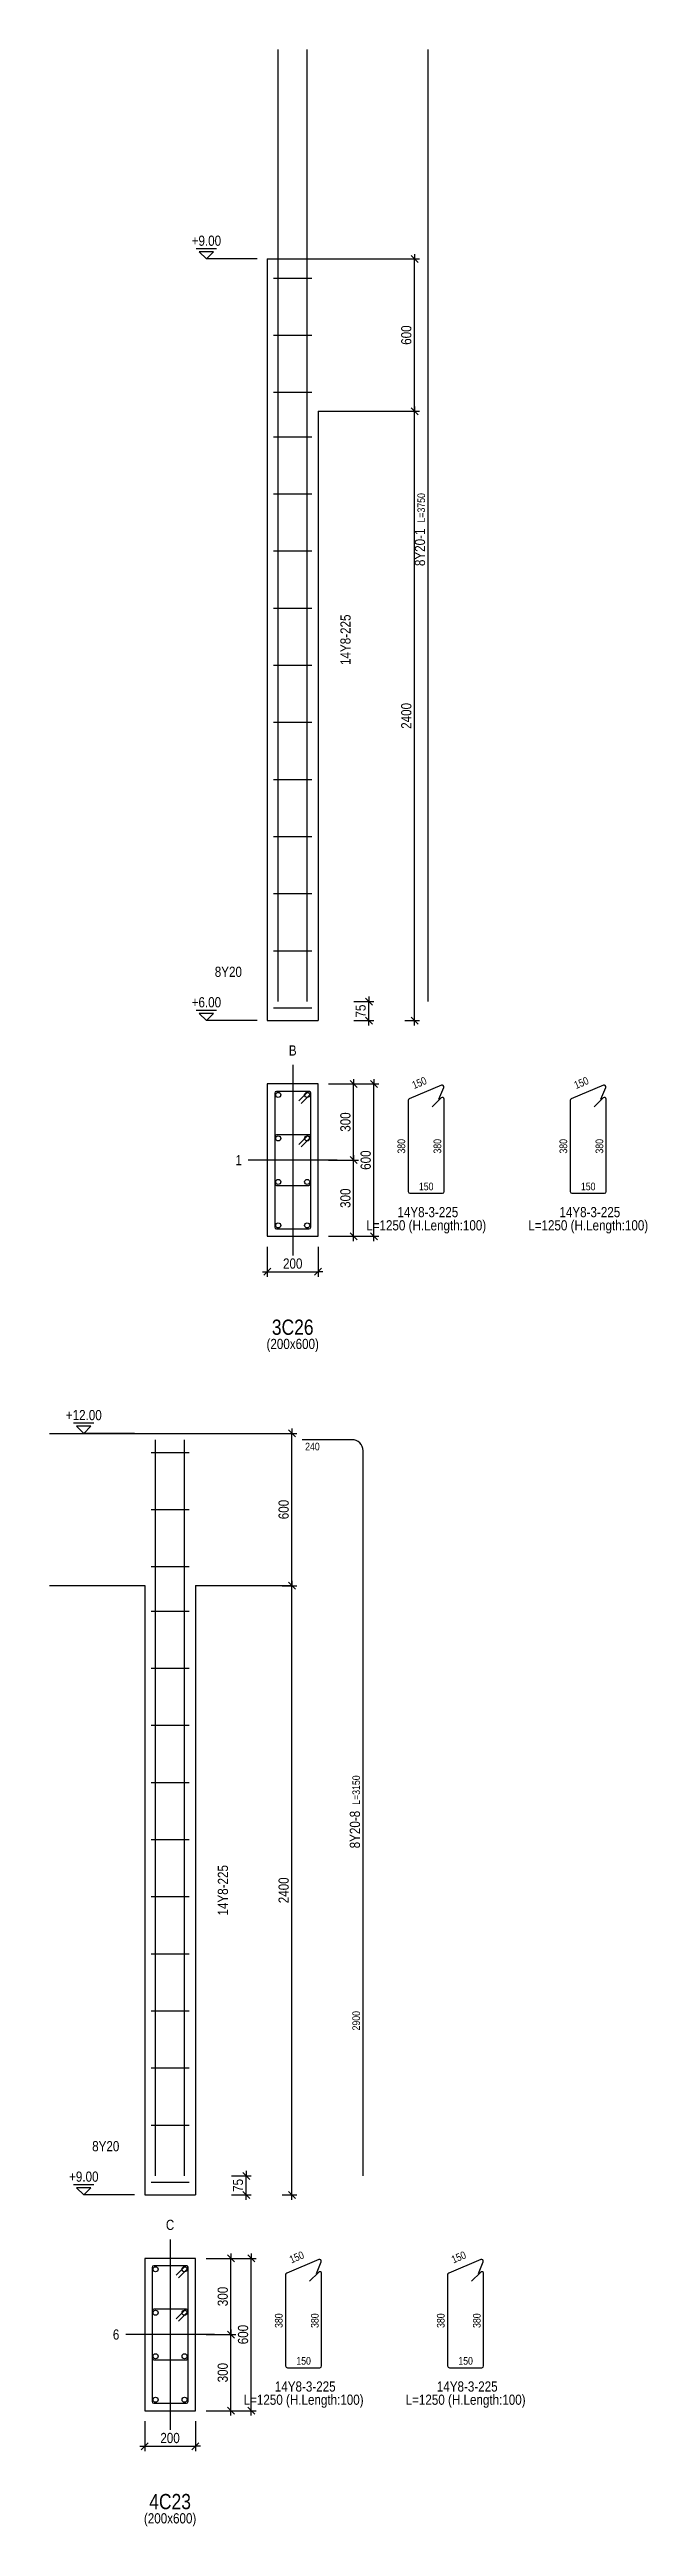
# Model space of a CAD drawing. Extents: x 0 to 206258, y -403073 to 0.
# Drawn here: x 70962 to 76851, y -155774 to -131381 of the extents above; entities that cross this region are included whole.
import ezdxf
from ezdxf.enums import TextEntityAlignment as Align
from ezdxf.lldxf.tags import DXFTag

# ---------------------------------------------------------------- set-up
doc = ezdxf.new("R2010")
doc.units = 0
doc.header["$LTSCALE"] = 1000
for name, color, linetype in [('Axis Line(Dir 1)', 8, 'CENTER2'), ('Axis Line(Dir 2)', 150, 'CENTER2'), ('Column Line(D)', 1, 'Continuous'), ('Dimension Line', 5, 'Continuous'), ('Dimension Text', 5, 'Continuous'), ('Link Line', 3, 'Continuous'), ('Rebar Label', 6, 'Continuous'), ('Rebar Length Text', 8, 'Continuous'), ('Rebar Line', 7, 'Continuous'), ('Top Rebar Label', 6, 'Continuous'), ('Top Rebar Length Text', 8, 'Continuous'), ('Top Rebar Line', 7, 'Continuous')]:
    doc.layers.add(name, color=color, linetype=linetype)
for name, color, linetype, true_color in [('Column Label(D)', 12, 'Continuous', 0xbd0000), ('Column Size Label (D)', 94, 'Continuous', 0x008100), ('Level Mark Line', 253, 'Continuous', 0x828282), ('Level Mark Text', 253, 'Continuous', 0x828282), ('Link Label', 94, 'Continuous', 0x008100), ('Link Length Text', 94, 'Continuous', 0x008100)]:
    doc.layers.add(name, color=color, linetype=linetype, true_color=true_color)
doc.styles.add('Column Label(D)', font='ARIALN.TTF', dxfattribs={"height": 150})
doc.styles.add('Column Size Label (D)', font='ARIALN.TTF', dxfattribs={"height": 100})
doc.styles.add('Dimension Text', font='ARIALN.TTF', dxfattribs={"height": 100})
doc.styles.add('Level Mark Text', font='ARIALN.TTF', dxfattribs={"height": 100})
doc.styles.add('Link Label', font='ARIALN.TTF', dxfattribs={"height": 100})
doc.styles.add('Link Length Text', font='ARIALN.TTF', dxfattribs={"height": 100})
doc.styles.add('Rebar Label', font='ARIALN.TTF', dxfattribs={"height": 100})
doc.styles.add('Rebar Length Text', font='ARIALN.TTF', dxfattribs={"height": 75})
doc.styles.add('Top Rebar Label', font='ARIALN.TTF', dxfattribs={"height": 100})
doc.styles.add('Top Rebar Length Text', font='ARIALN.TTF', dxfattribs={"height": 75})
tags = doc.linetypes.add('CENTER2', pattern=[1.125, 0.75, -0.125, 0.125, -0.125]).pattern_tags.tags
tags[10:11] = [DXFTag(74, 4), DXFTag(75, 0), DXFTag(340, '0'), DXFTag(46, 0.0), DXFTag(50, 0.0), DXFTag(44, 0.0), DXFTag(45, 0.0)]
tags[8:9] = [DXFTag(74, 4), DXFTag(75, 0), DXFTag(340, '0'), DXFTag(46, 0.0), DXFTag(50, 0.0), DXFTag(44, 0.0), DXFTag(45, 0.0)]
tags[6:7] = [DXFTag(74, 4), DXFTag(75, 0), DXFTag(340, '0'), DXFTag(46, 0.0), DXFTag(50, 0.0), DXFTag(44, 0.0), DXFTag(45, 0.0)]
tags[4:5] = [DXFTag(74, 4), DXFTag(75, 0), DXFTag(340, '0'), DXFTag(46, 0.0), DXFTag(50, 0.0), DXFTag(44, 0.0), DXFTag(45, 0.0)]
doc.dimstyles.new('COLUMNELV', dxfattribs={"dimtxt": 100, "dimasz": 30, "dimexe": 48.3, "dimexo": 103.5, "dimgap": 30, "dimtad": 1, "dimtoh": 1, "dimdec": 1, "dimlfac": 0.4, "dimdsep": 46, "dimtxsty": 'Dimension Text', "dimblk": 'PCDIM_TICK', "dimcen": 0.09, "dimclrd": 5, "dimclre": 5, "dimclrt": 5, "dimadec": 1, "dimazin": 0, "dimtp": 1, "dimtm": 1, "dimtfac": 1, "dimtdec": 4, "dimtofl": 0, "dimtmove": 0, "dimatfit": 3, "dimfxl": 1, "dimtolj": 1, "dimtzin": 0, "dimarcsym": 0})

msp = doc.modelspace()

# ---------------------------------------------------------------- texts
at = {"layer": 'Column Label(D)', "transparency": 33554687, "style": 'Column Label(D)'}
for s, p in [('3C26', (73356.869, -143888.253)), ('4C23', (72149.369, -155453.768))]:
    msp.add_text(s, height=150, dxfattribs=at).set_placement(p, align=Align.TOP_CENTER)
at = {"layer": 'Column Size Label (D)', "transparency": 33554687, "style": 'Column Size Label (D)'}
for p in [(73356.869, -144078.253), (72149.369, -155643.768)]:
    msp.add_text('(200x600)', height=100, dxfattribs=at).set_placement(p, align=Align.TOP_CENTER)
at = {"layer": 'Dimension Text', "transparency": 33554687, "style": 'Dimension Text'}
for s, p in [('B', (73356.869, -141318.253)), ('C', (72149.369, -152883.768))]:
    msp.add_text(s, height=100, dxfattribs=at).set_placement(p, align=Align.BOTTOM_CENTER)
for s, p in [('1', (72856.869, -142318.253)), ('6', (71649.369, -153883.768))]:
    msp.add_text(s, height=100, dxfattribs=at).set_placement(p, align=Align.MIDDLE_RIGHT)
at = {"layer": 'Level Mark Text', "transparency": 33554687, "style": 'Level Mark Text'}
for s, p in [('+9.00', (72506.869, -133343.253)), ('+6.00', (72506.869, -140843.253)), ('+12.00', (71299.369, -144908.768)), ('+9.00', (71299.369, -152408.768))]:
    msp.add_text(s, height=100, dxfattribs=at).set_placement(p, align=Align.BOTTOM_CENTER)
at = {"layer": 'Link Label', "transparency": 33554687, "style": 'Link Label'}
for p in [(74671.869, -142879.919), (76267.458, -142879.92), (73464.369, -154445.435), (75059.958, -154445.435)]:
    msp.add_text(' 14Y8-3-225', height=100, dxfattribs=at).set_placement(p, align=Align.CENTER)
at = {"layer": 'Link Length Text', "transparency": 33554687, "style": 'Link Length Text'}
for p in [(74671.869, -143009.919), (76267.458, -143009.92), (73464.369, -154575.435), (75059.958, -154575.435)]:
    msp.add_text('L=1250 (H.Length:100)', height=100, dxfattribs=at).set_placement(p, align=Align.CENTER)
at = {"layer": 'Rebar Label', "transparency": 33554687, "style": 'Rebar Label'}
for p in [(73956.869, -137193.253), (72749.369, -149508.768)]:
    msp.add_text('14Y8-225', height=100, rotation=90, dxfattribs=at).set_placement(p, align=Align.BOTTOM_CENTER)
at = {"layer": 'Rebar Length Text', "transparency": 33554687, "style": 'Rebar Length Text'}
for s, rotation, p in [('150', 22.9057699, (74618.09, -141590.976)), ('150', 22.9057699, (76213.68, -141590.977)), ('380', 90, (74464.369, -142181.586)), ('380', 90, (74819.369, -142181.586)), ('380', 90, (76059.958, -142181.586)), ('380', 90, (76414.958, -142181.586)), ('150', 22.9057699, (73410.59, -153156.492)), ('150', 22.9057699, (75006.18, -153156.492)), ('380', 90, (73256.869, -153747.102)), ('380', 90, (73611.869, -153747.102)), ('380', 90, (74852.458, -153747.102)), ('380', 90, (75207.458, -153747.102))]:
    msp.add_text(s, height=75, rotation=rotation, dxfattribs=at).set_placement(p, align=Align.CENTER)
for p in [(74671.869, -142614.919), (76267.458, -142614.92), (73464.369, -154180.435), (75059.958, -154180.435)]:
    msp.add_text('150', height=75, dxfattribs=at).set_placement(p, align=Align.CENTER)
at = {"layer": 'Top Rebar Label', "transparency": 33554687, "style": 'Top Rebar Label'}
for s, p in [(' 8Y20-1', (74660.221, -136098.253)), (' 8Y20-8', (74019.369, -148726.268))]:
    msp.add_text(s, height=100, rotation=90, dxfattribs=at).set_placement(p, align=Align.RIGHT)
for p in [(72856.869, -140543.253), (71649.369, -152108.768)]:
    msp.add_text(' 8Y20', height=100, dxfattribs=at).set_placement(p, align=Align.BOTTOM_RIGHT)
at = {"layer": 'Top Rebar Length Text', "transparency": 33554687, "style": 'Top Rebar Length Text'}
for s, p in [('L=3750', (74660.221, -136038.253)), ('L=3150', (74019.369, -148666.268)), ('2900', (74019.369, -150888.947))]:
    msp.add_text(s, height=75, rotation=90, dxfattribs=at).set_placement(p)
msp.add_text('240', height=75, dxfattribs=at).set_placement((73479.369, -145101.268), align=Align.TOP_LEFT)

# ---------------------------------------------------------------- blocks, each defined once
blk = doc.blocks.new('PCDIM_TICK')
at = {"layer": 'Dimension Line', "color": 0, "transparency": 33554687}
for p, q in [((1.15, 1.15), (-1.15, -1.15)), ((1.61, 0), (0, 0))]:
    blk.add_line(p, q, dxfattribs=at)
blk = doc.blocks.new('*U2480')
at = {"layer": 'Dimension Line', "color": 5, "true_color": 0x0000ff, "transparency": 16777216}
for p, q in [((73253, -146509), (73398, -146509)), ((73349, -152509), (73349, -146509)), ((73253, -152509), (73398, -152509))]:
    blk.add_line(p, q, dxfattribs=at)
at = {"layer": 'Dimension Line', "color": 5, "true_color": 0x0000ff, "transparency": 16777216, "xscale": 30, "yscale": 30}
for p, rotation in [((73349, -146509), 89.99999999999447), ((73349, -152509), 269.9999999999834)]:
    blk.add_blockref('PCDIM_TICK', p, dxfattribs=dict(at, rotation=rotation))
at = {"layer": 'Dimension Line', "color": 5, "true_color": 0x0000ff, "transparency": 16777216, "insert": (73319, -149509), "char_height": 100, "width": 247.25, "attachment_point": 8, "rotation": 90, "style": 'Dimension Text'}
blk.add_mtext('2400', dxfattribs=at)
blk = doc.blocks.new('*U2481')
at = {"layer": 'Dimension Line', "color": 5, "true_color": 0x0000ff, "transparency": 16777216}
for p, q in [((73253, -145009), (73398, -145009)), ((73349, -146509), (73349, -145009)), ((73253, -146509), (73398, -146509))]:
    blk.add_line(p, q, dxfattribs=at)
at = {"layer": 'Dimension Line', "color": 5, "true_color": 0x0000ff, "transparency": 16777216, "xscale": 30, "yscale": 30}
for p, rotation in [((73349, -145009), 89.99999999999447), ((73349, -146509), 269.9999999999834)]:
    blk.add_blockref('PCDIM_TICK', p, dxfattribs=dict(at, rotation=rotation))
at = {"layer": 'Dimension Line', "color": 5, "true_color": 0x0000ff, "transparency": 16777216, "insert": (73319, -145759), "char_height": 100, "width": 181.97, "attachment_point": 8, "rotation": 90, "style": 'Dimension Text'}
blk.add_mtext('600', dxfattribs=at)
blk = doc.blocks.new('*U2482')
at = {"layer": 'Dimension Line', "color": 5, "true_color": 0x0000ff, "transparency": 16777216}
for p, q in [((72753, -152321), (72948, -152321)), ((72899, -152509), (72899, -152321)), ((72753, -152509), (72948, -152509))]:
    blk.add_line(p, q, dxfattribs=at)
at = {"layer": 'Dimension Line', "color": 5, "true_color": 0x0000ff, "transparency": 16777216, "xscale": 30, "yscale": 30}
for p, rotation in [((72899, -152321), 89.99999999999447), ((72899, -152509), 269.9999999999834)]:
    blk.add_blockref('PCDIM_TICK', p, dxfattribs=dict(at, rotation=rotation))
at = {"layer": 'Dimension Line', "color": 5, "true_color": 0x0000ff, "transparency": 16777216, "insert": (72869, -152415), "char_height": 100, "width": 117.23, "attachment_point": 8, "rotation": 90, "style": 'Dimension Text'}
blk.add_mtext('75', dxfattribs=at)
blk = doc.blocks.new('*U2483')
at = {"layer": 'Dimension Line', "color": 5, "true_color": 0x0000ff, "transparency": 16777216}
for p, q in [((71899, -154737), (71899, -155032)), ((72399, -154737), (72399, -155032)), ((71899, -154984), (72399, -154984))]:
    blk.add_line(p, q, dxfattribs=at)
at = {"layer": 'Dimension Line', "color": 5, "true_color": 0x0000ff, "transparency": 16777216, "xscale": 30, "yscale": 30, "rotation": 180.0000000000004}
blk.add_blockref('PCDIM_TICK', (71899, -154984), dxfattribs=at)
at = {"layer": 'Dimension Line', "color": 5, "true_color": 0x0000ff, "transparency": 16777216, "xscale": 30, "yscale": 30}
blk.add_blockref('PCDIM_TICK', (72399, -154984), dxfattribs=at)
at = {"layer": 'Dimension Line', "color": 5, "true_color": 0x0000ff, "transparency": 16777216, "insert": (72149, -154954), "char_height": 100, "width": 182.77, "attachment_point": 8, "style": 'Dimension Text'}
blk.add_mtext('200', dxfattribs=at)
blk = doc.blocks.new('*U2484')
at = {"layer": 'Dimension Line', "color": 5, "true_color": 0x0000ff, "transparency": 16777216}
for p, q in [((72503, -153884), (72798, -153884)), ((72749, -154634), (72749, -153884)), ((72503, -154634), (72798, -154634))]:
    blk.add_line(p, q, dxfattribs=at)
at = {"layer": 'Dimension Line', "color": 5, "true_color": 0x0000ff, "transparency": 16777216, "xscale": 30, "yscale": 30}
for p, rotation in [((72749, -153884), 89.99999999999447), ((72749, -154634), 269.9999999999834)]:
    blk.add_blockref('PCDIM_TICK', p, dxfattribs=dict(at, rotation=rotation))
at = {"layer": 'Dimension Line', "color": 5, "true_color": 0x0000ff, "transparency": 16777216, "insert": (72719, -154259), "char_height": 100, "width": 181.5, "attachment_point": 8, "rotation": 90, "style": 'Dimension Text'}
blk.add_mtext('300', dxfattribs=at)
blk = doc.blocks.new('*U2485')
at = {"layer": 'Dimension Line', "color": 5, "true_color": 0x0000ff, "transparency": 16777216}
for p, q in [((72503, -153134), (72798, -153134)), ((72749, -153884), (72749, -153134)), ((72503, -153884), (72798, -153884))]:
    blk.add_line(p, q, dxfattribs=at)
at = {"layer": 'Dimension Line', "color": 5, "true_color": 0x0000ff, "transparency": 16777216, "xscale": 30, "yscale": 30}
for p, rotation in [((72749, -153134), 89.99999999999447), ((72749, -153884), 269.9999999999834)]:
    blk.add_blockref('PCDIM_TICK', p, dxfattribs=dict(at, rotation=rotation))
at = {"layer": 'Dimension Line', "color": 5, "true_color": 0x0000ff, "transparency": 16777216, "insert": (72719, -153509), "char_height": 100, "width": 181.5, "attachment_point": 8, "rotation": 90, "style": 'Dimension Text'}
blk.add_mtext('300', dxfattribs=at)
blk = doc.blocks.new('*U2486')
at = {"layer": 'Dimension Line', "color": 5, "true_color": 0x0000ff, "transparency": 16777216}
for p, q in [((72503, -153134), (72998, -153134)), ((72949, -154634), (72949, -153134)), ((72503, -154634), (72998, -154634))]:
    blk.add_line(p, q, dxfattribs=at)
at = {"layer": 'Dimension Line', "color": 5, "true_color": 0x0000ff, "transparency": 16777216, "xscale": 30, "yscale": 30}
for p, rotation in [((72949, -153134), 89.99999999999447), ((72949, -154634), 269.9999999999834)]:
    blk.add_blockref('PCDIM_TICK', p, dxfattribs=dict(at, rotation=rotation))
at = {"layer": 'Dimension Line', "color": 5, "true_color": 0x0000ff, "transparency": 16777216, "insert": (72919, -153884), "char_height": 100, "width": 181.97, "attachment_point": 8, "rotation": 90, "style": 'Dimension Text'}
blk.add_mtext('600', dxfattribs=at)
blk = doc.blocks.new('*U2342')
at = {"layer": 'Dimension Line', "color": 5, "true_color": 0x0000ff, "transparency": 16777216}
for p, q in [((74460, -134943), (74605, -134943)), ((74557, -140943), (74557, -134943)), ((74460, -140943), (74605, -140943))]:
    blk.add_line(p, q, dxfattribs=at)
at = {"layer": 'Dimension Line', "color": 5, "true_color": 0x0000ff, "transparency": 16777216, "xscale": 30, "yscale": 30}
for p, rotation in [((74557, -134943), 89.99999999999447), ((74557, -140943), 269.9999999999834)]:
    blk.add_blockref('PCDIM_TICK', p, dxfattribs=dict(at, rotation=rotation))
at = {"layer": 'Dimension Line', "color": 5, "true_color": 0x0000ff, "transparency": 16777216, "insert": (74527, -137943), "char_height": 100, "width": 247.25, "attachment_point": 8, "rotation": 90, "style": 'Dimension Text'}
blk.add_mtext('2400', dxfattribs=at)
blk = doc.blocks.new('*U2343')
at = {"layer": 'Dimension Line', "color": 5, "true_color": 0x0000ff, "transparency": 16777216}
for p, q in [((74460, -133443), (74605, -133443)), ((74557, -134943), (74557, -133443)), ((74460, -134943), (74605, -134943))]:
    blk.add_line(p, q, dxfattribs=at)
at = {"layer": 'Dimension Line', "color": 5, "true_color": 0x0000ff, "transparency": 16777216, "xscale": 30, "yscale": 30}
for p, rotation in [((74557, -133443), 89.99999999999447), ((74557, -134943), 269.9999999999834)]:
    blk.add_blockref('PCDIM_TICK', p, dxfattribs=dict(at, rotation=rotation))
at = {"layer": 'Dimension Line', "color": 5, "true_color": 0x0000ff, "transparency": 16777216, "insert": (74527, -134193), "char_height": 100, "width": 181.97, "attachment_point": 8, "rotation": 90, "style": 'Dimension Text'}
blk.add_mtext('600', dxfattribs=at)
blk = doc.blocks.new('*U2344')
at = {"layer": 'Dimension Line', "color": 5, "true_color": 0x0000ff, "transparency": 16777216}
for p, q in [((73960, -140756), (74155, -140756)), ((73960, -140943), (74155, -140943)), ((74107, -140943), (74107, -140756))]:
    blk.add_line(p, q, dxfattribs=at)
at = {"layer": 'Dimension Line', "color": 5, "true_color": 0x0000ff, "transparency": 16777216, "xscale": 30, "yscale": 30}
for p, rotation in [((74107, -140756), 89.99999999999447), ((74107, -140943), 269.9999999999834)]:
    blk.add_blockref('PCDIM_TICK', p, dxfattribs=dict(at, rotation=rotation))
at = {"layer": 'Dimension Line', "color": 5, "true_color": 0x0000ff, "transparency": 16777216, "insert": (74077, -140850), "char_height": 100, "width": 117.23, "attachment_point": 8, "rotation": 90, "style": 'Dimension Text'}
blk.add_mtext('75', dxfattribs=at)
blk = doc.blocks.new('*U2345')
at = {"layer": 'Dimension Line', "color": 5, "true_color": 0x0000ff, "transparency": 16777216}
for p, q in [((73107, -143172), (73107, -143467)), ((73607, -143172), (73607, -143467)), ((73107, -143418), (73607, -143418))]:
    blk.add_line(p, q, dxfattribs=at)
at = {"layer": 'Dimension Line', "color": 5, "true_color": 0x0000ff, "transparency": 16777216, "xscale": 30, "yscale": 30, "rotation": 180.0000000000004}
blk.add_blockref('PCDIM_TICK', (73107, -143418), dxfattribs=at)
at = {"layer": 'Dimension Line', "color": 5, "true_color": 0x0000ff, "transparency": 16777216, "xscale": 30, "yscale": 30}
blk.add_blockref('PCDIM_TICK', (73607, -143418), dxfattribs=at)
at = {"layer": 'Dimension Line', "color": 5, "true_color": 0x0000ff, "transparency": 16777216, "insert": (73357, -143388), "char_height": 100, "width": 182.77, "attachment_point": 8, "style": 'Dimension Text'}
blk.add_mtext('200', dxfattribs=at)
blk = doc.blocks.new('*U2346')
at = {"layer": 'Dimension Line', "color": 5, "true_color": 0x0000ff, "transparency": 16777216}
for p, q in [((73710, -142318), (74005, -142318)), ((73957, -143068), (73957, -142318)), ((73710, -143068), (74005, -143068))]:
    blk.add_line(p, q, dxfattribs=at)
at = {"layer": 'Dimension Line', "color": 5, "true_color": 0x0000ff, "transparency": 16777216, "xscale": 30, "yscale": 30}
for p, rotation in [((73957, -142318), 89.99999999999447), ((73957, -143068), 269.9999999999834)]:
    blk.add_blockref('PCDIM_TICK', p, dxfattribs=dict(at, rotation=rotation))
at = {"layer": 'Dimension Line', "color": 5, "true_color": 0x0000ff, "transparency": 16777216, "insert": (73927, -142693), "char_height": 100, "width": 181.5, "attachment_point": 8, "rotation": 90, "style": 'Dimension Text'}
blk.add_mtext('300', dxfattribs=at)
blk = doc.blocks.new('*U2347')
at = {"layer": 'Dimension Line', "color": 5, "true_color": 0x0000ff, "transparency": 16777216}
for p, q in [((73710, -141568), (74005, -141568)), ((73957, -142318), (73957, -141568)), ((73710, -142318), (74005, -142318))]:
    blk.add_line(p, q, dxfattribs=at)
at = {"layer": 'Dimension Line', "color": 5, "true_color": 0x0000ff, "transparency": 16777216, "xscale": 30, "yscale": 30}
for p, rotation in [((73957, -141568), 89.99999999999447), ((73957, -142318), 269.9999999999834)]:
    blk.add_blockref('PCDIM_TICK', p, dxfattribs=dict(at, rotation=rotation))
at = {"layer": 'Dimension Line', "color": 5, "true_color": 0x0000ff, "transparency": 16777216, "insert": (73927, -141943), "char_height": 100, "width": 181.5, "attachment_point": 8, "rotation": 90, "style": 'Dimension Text'}
blk.add_mtext('300', dxfattribs=at)
blk = doc.blocks.new('*U2348')
at = {"layer": 'Dimension Line', "color": 5, "true_color": 0x0000ff, "transparency": 16777216}
for p, q in [((73710, -141568), (74205, -141568)), ((74157, -143068), (74157, -141568)), ((73710, -143068), (74205, -143068))]:
    blk.add_line(p, q, dxfattribs=at)
at = {"layer": 'Dimension Line', "color": 5, "true_color": 0x0000ff, "transparency": 16777216, "xscale": 30, "yscale": 30}
for p, rotation in [((74157, -141568), 89.99999999999447), ((74157, -143068), 269.9999999999834)]:
    blk.add_blockref('PCDIM_TICK', p, dxfattribs=dict(at, rotation=rotation))
at = {"layer": 'Dimension Line', "color": 5, "true_color": 0x0000ff, "transparency": 16777216, "insert": (74127, -142318), "char_height": 100, "width": 181.97, "attachment_point": 8, "rotation": 90, "style": 'Dimension Text'}
blk.add_mtext('600', dxfattribs=at)

# ---------------------------------------------------------------- dimensions: what is measured, and where the dimension line sits
at = {"layer": 'Dimension Line', "transparency": 33554687}
for p1, p2, distance, picture, middle in [((74356.869, -134943.253), (74356.869, -133443.253), -200, '*U2343', (74556.869, -134193.253)), ((74356.869, -140943.253), (74356.869, -134943.253), -200, '*U2342', (74556.869, -137943.253)), ((73856.869, -140943.253), (73856.869, -140755.753), -250, '*U2344', (74106.869, -140849.503)), ((73606.869, -142318.253), (73606.869, -141568.253), -350, '*U2347', (73956.869, -141943.253)), ((73606.869, -143068.253), (73606.869, -141568.253), -550, '*U2348', (74156.869, -142318.253)), ((73606.869, -143068.253), (73606.869, -142318.253), -350, '*U2346', (73956.869, -142693.253)), ((73106.869, -143068.253), (73606.869, -143068.253), -350, '*U2345', (73356.869, -143418.253)), ((73149.369, -146508.768), (73149.369, -145008.768), -200, '*U2481', (73349.369, -145758.768)), ((73149.369, -152508.768), (73149.369, -146508.768), -200, '*U2480', (73349.369, -149508.768)), ((72649.369, -152508.768), (72649.369, -152321.268), -250, '*U2482', (72899.369, -152415.018)), ((72399.369, -153883.768), (72399.369, -153133.768), -350, '*U2485', (72749.369, -153508.768)), ((72399.369, -154633.768), (72399.369, -153133.768), -550, '*U2486', (72949.369, -153883.768)), ((72399.369, -154633.768), (72399.369, -153883.768), -350, '*U2484', (72749.369, -154258.768)), ((71899.369, -154633.768), (72399.369, -154633.768), -350, '*U2483', (72149.369, -154983.768))]:
    dim = msp.add_aligned_dim(p1=p1, p2=p2, distance=distance, dimstyle='COLUMNELV', override={"dimscale": 1, "dimtxt": 100, "dimasz": 30, "dimexe": 48.3, "dimexo": 103.5, "dimgap": 30, "dimtad": 1, "dimtih": 0, "dimdec": 1, "dimlfac": 0.4, "dimzin": 8, "dimlunit": 2, "dimpost": '', "dimtxsty": 'Dimension Text', "dimblk": 'PCDIM_TICK', "dimse1": 0, "dimse2": 0, "dimsd2": 0, "dimclrd": 5, "dimclre": 5, "dimclrt": 5, "dimaunit": 0, "dimadec": 1, "dimazin": 0, "dimtol": 0, "dimtp": 1, "dimtm": 1, "dimtmove": 0}, dxfattribs=at)
    dim.commit()
    dim.dimension.update_dxf_attribs({"geometry": picture, "text_midpoint": middle})

# ---------------------------------------------------------------- linework, layer by layer
at = {"layer": 'Axis Line(Dir 1)', "transparency": 33554687}
for points in [[(73794.369, -142318.253), (72919.369, -142318.253)], [(72586.869, -153883.768), (71711.869, -153883.768)]]:
    msp.add_lwpolyline(points, dxfattribs=at)
at = {"layer": 'Axis Line(Dir 2)', "transparency": 33554687}
for points in [[(73356.869, -141380.753), (73356.869, -143255.753)], [(72149.369, -152946.268), (72149.369, -154821.268)]]:
    msp.add_lwpolyline(points, dxfattribs=at)
at = {"layer": 'Column Line(D)', "transparency": 33554687}
for points in [[(73106.869, -133443.253), (73106.869, -140943.253)], [(73106.869, -133443.253), (73606.869, -133443.253)], [(73606.869, -133443.253), (74544.369, -133443.253)], [(73606.869, -134943.253), (74544.369, -134943.253)], [(73606.869, -134943.253), (73606.869, -140943.253)], [(73106.869, -140943.253), (73606.869, -140943.253)], [(70961.869, -145008.768), (71899.369, -145008.768)], [(71899.369, -145008.768), (72399.369, -145008.768)], [(72399.369, -145008.768), (73336.869, -145008.768)], [(70961.869, -146508.768), (71899.369, -146508.768)], [(71899.369, -146508.768), (71899.369, -152508.768)], [(72399.369, -146508.768), (73336.869, -146508.768)], [(72399.369, -146508.768), (72399.369, -152508.768)], [(71899.369, -152508.768), (72399.369, -152508.768)]]:
    msp.add_lwpolyline(points, dxfattribs=at)
for points in [[(73106.869, -143068.253), (73606.869, -143068.253), (73606.869, -141568.253), (73106.869, -141568.253)], [(71899.369, -154633.768), (72399.369, -154633.768), (72399.369, -153133.768), (71899.369, -153133.768)]]:
    msp.add_lwpolyline(points, close=True, dxfattribs=at)
at = {"layer": 'Level Mark Line', "transparency": 33554687}
for points in [[(72606.869, -133343.253), (72406.869, -133343.253)], [(72506.869, -133443.253), (72577.579, -133372.542), (72436.158, -133372.542), (72506.869, -133443.253)], [(73006.869, -133443.253), (72506.869, -133443.253)], [(72606.869, -140843.253), (72406.869, -140843.253)], [(72506.869, -140943.253), (72577.579, -140872.542), (72436.158, -140872.542), (72506.869, -140943.253)], [(73006.869, -140943.253), (72506.869, -140943.253)], [(71399.369, -144908.768), (71199.369, -144908.768)], [(71299.369, -145008.768), (71370.079, -144938.058), (71228.658, -144938.058), (71299.369, -145008.768)], [(71799.369, -145008.768), (71299.369, -145008.768)], [(71399.369, -152408.768), (71199.369, -152408.768)], [(71299.369, -152508.768), (71370.079, -152438.058), (71228.658, -152438.058), (71299.369, -152508.768)], [(71799.369, -152508.768), (71299.369, -152508.768)]]:
    msp.add_lwpolyline(points, dxfattribs=at)
at = {"layer": 'Link Line', "transparency": 33554687}
for p, q in [((73169.369, -133630.753), (73544.369, -133630.753)), ((73169.369, -134193.253), (73544.369, -134193.253)), ((73169.369, -134755.753), (73544.369, -134755.753)), ((73169.369, -135193.253), (73544.369, -135193.253)), ((73169.369, -135755.753), (73544.369, -135755.753)), ((73169.369, -136318.253), (73544.369, -136318.253)), ((73169.369, -136880.753), (73544.369, -136880.753)), ((73169.369, -137443.253), (73544.369, -137443.253)), ((73169.369, -138005.753), (73544.369, -138005.753)), ((73169.369, -138568.253), (73544.369, -138568.253)), ((73169.369, -139130.753), (73544.369, -139130.753)), ((73169.369, -139693.253), (73544.369, -139693.253)), ((73169.369, -140255.753), (73544.369, -140255.753)), ((73169.369, -140818.253), (73544.369, -140818.253)), ((71961.869, -145196.268), (72336.869, -145196.268)), ((71961.869, -145758.768), (72336.869, -145758.768)), ((71961.869, -146321.268), (72336.869, -146321.268)), ((71961.869, -146758.768), (72336.869, -146758.768)), ((71961.869, -147321.268), (72336.869, -147321.268)), ((71961.869, -147883.768), (72336.869, -147883.768)), ((71961.869, -148446.268), (72336.869, -148446.268)), ((71961.869, -149008.768), (72336.869, -149008.768)), ((71961.869, -149571.268), (72336.869, -149571.268)), ((71961.869, -150133.768), (72336.869, -150133.768)), ((71961.869, -150696.268), (72336.869, -150696.268)), ((71961.869, -151258.768), (72336.869, -151258.768)), ((71961.869, -151821.268), (72336.869, -151821.268)), ((71961.869, -152383.768), (72336.869, -152383.768))]:
    msp.add_line(p, q, dxfattribs=at)
for points in [[(73440.855, -141759.016), (73529.243, -141670.627, 0.668178638), (73516.869, -141640.753), (73196.869, -141640.753, 0.414213562), (73179.369, -141658.253), (73179.369, -142549.919, 0.414213562), (73196.869, -142567.419), (73516.869, -142567.419, 0.414213562), (73534.369, -142549.919), (73534.369, -141658.253, 0.668178638), (73504.494, -141645.878), (73416.106, -141734.267)], [(74797.385, -141718.604), (74844.402, -141602.783, 0.668178638), (74821.375, -141580.081), (74505.057, -141713.736, 0.301414294), (74494.369, -141729.857), (74494.369, -142627.419, 0.414213562), (74511.869, -142644.919), (74831.869, -142644.919, 0.414213562), (74849.369, -142627.419), (74849.369, -141718.253, 0.668178638), (74819.494, -141705.878), (74731.106, -141794.267)], [(76392.975, -141718.604), (76439.991, -141602.784, 0.668178638), (76416.965, -141580.081), (76100.647, -141713.737, 0.301414294), (76089.958, -141729.857), (76089.958, -142627.42, 0.414213562), (76107.458, -142644.92), (76427.458, -142644.92, 0.414213562), (76444.958, -142627.42), (76444.958, -141718.253, 0.668178638), (76415.084, -141705.879), (76326.696, -141794.267)], [(73440.855, -142187.349), (73529.243, -142098.961, 0.668178638), (73516.869, -142069.086), (73196.869, -142069.086, 0.414213562), (73179.369, -142086.586), (73179.369, -142978.253, 0.414213562), (73196.869, -142995.753), (73516.869, -142995.753, 0.414213562), (73534.369, -142978.253), (73534.369, -142086.586, 0.668178638), (73504.494, -142074.212), (73416.106, -142162.6)], [(73589.885, -153284.119), (73636.902, -153168.299, 0.668178638), (73613.875, -153145.596), (73297.557, -153279.252, 0.301414294), (73286.869, -153295.372), (73286.869, -154192.935, 0.414213562), (73304.369, -154210.435), (73624.369, -154210.435, 0.414213562), (73641.869, -154192.935), (73641.869, -153283.768, 0.668178638), (73611.994, -153271.394), (73523.606, -153359.782)], [(75185.475, -153284.12), (75232.491, -153168.299, 0.668178638), (75209.465, -153145.597), (74893.147, -153279.252, 0.301414294), (74882.458, -153295.372), (74882.458, -154192.935, 0.414213562), (74899.958, -154210.435), (75219.958, -154210.435, 0.414213562), (75237.458, -154192.935), (75237.458, -153283.769, 0.668178638), (75207.584, -153271.394), (75119.196, -153359.783)], [(72233.355, -153324.531), (72321.743, -153236.143, 0.668178638), (72309.369, -153206.268), (71989.369, -153206.268, 0.414213562), (71971.869, -153223.768), (71971.869, -154115.435, 0.414213562), (71989.369, -154132.935), (72309.369, -154132.935, 0.414213562), (72326.869, -154115.435), (72326.869, -153223.768, 0.668178638), (72296.994, -153211.394), (72208.606, -153299.782)], [(72233.355, -153752.864), (72321.743, -153664.476, 0.668178638), (72309.369, -153634.602), (71989.369, -153634.602, 0.414213562), (71971.869, -153652.102), (71971.869, -154543.768, 0.414213562), (71989.369, -154561.268), (72309.369, -154561.268, 0.414213562), (72326.869, -154543.768), (72326.869, -153652.102, 0.668178638), (72296.994, -153639.727), (72208.606, -153728.116)]]:
    msp.add_lwpolyline(points, format="xyb", dxfattribs=at)
at = {"layer": 'Rebar Line', "transparency": 33554687}
for centre in [(73214.369, -141675.753), (73499.369, -141675.753), (73214.369, -142104.086), (73499.369, -142104.086), (73214.369, -142532.419), (73499.369, -142532.419), (73214.369, -142960.753), (73499.369, -142960.753), (72006.869, -153241.268), (72291.869, -153241.268), (72006.869, -153669.602), (72291.869, -153669.602), (72006.869, -154097.935), (72291.869, -154097.935), (72006.869, -154526.268), (72291.869, -154526.268)]:
    msp.add_circle(centre, 25, dxfattribs=at)
at = {"layer": 'Top Rebar Line', "transparency": 33554687}
for points in [[(73214.369, -140755.753), (73214.369, -131380.753)], [(73499.369, -140755.753), (73499.369, -131380.753)], [(74690.221, -140755.753), (74690.221, -131380.753)], [(72006.869, -152321.268), (72006.869, -145071.268)], [(72291.869, -152321.268), (72291.869, -145071.268)]]:
    msp.add_lwpolyline(points, dxfattribs=at)
msp.add_lwpolyline([(74049.369, -152321.268), (74049.369, -145181.224, 0.414213562), (73939.413, -145071.268), (73449.369, -145071.268)], format="xyb", dxfattribs=at)

msp.set_redraw_order([(e.dxf.handle, doc.entitydb.next_handle()) for e in msp.query("TEXT MTEXT ATTDEF DIMENSION ARC_DIMENSION")])  # texts and dimensions are drawn at this point

doc.saveas('drawing.dxf')
